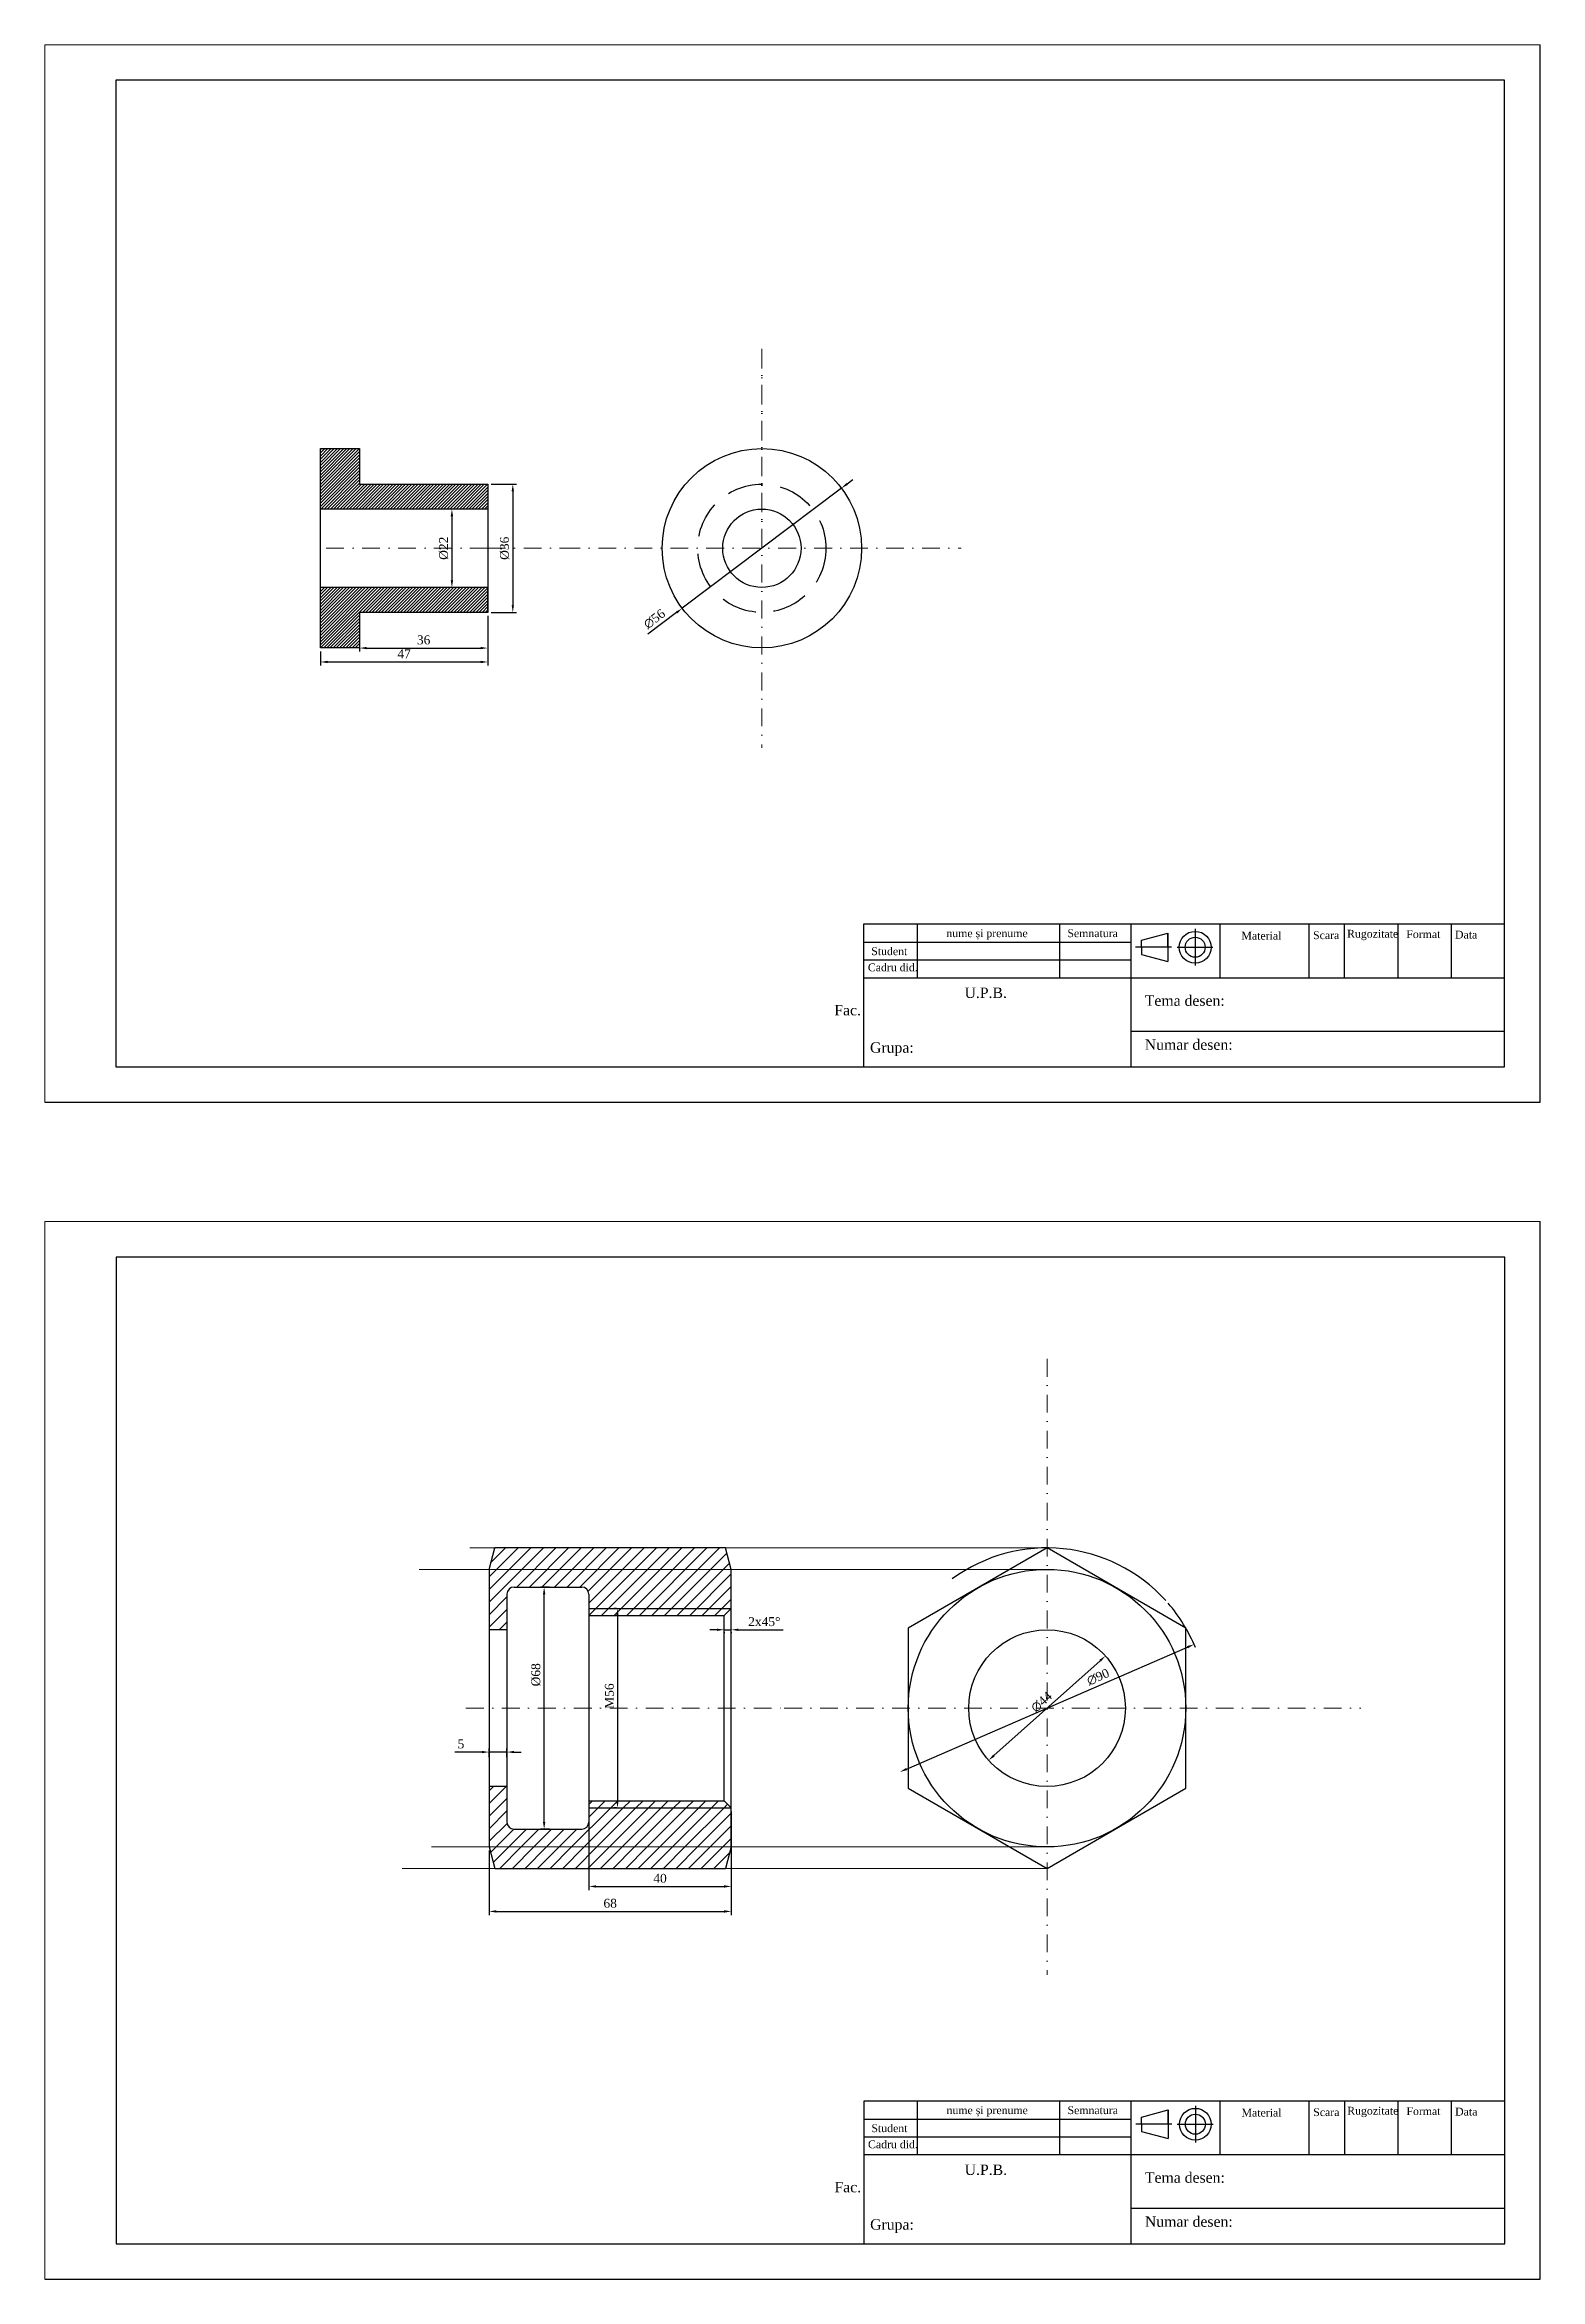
# Model space of a CAD drawing. Header units: millimetres. Extents: x 0 to 1390, y -336 to 297.
# Drawn here: x 0 to 420, y -331 to 297 of the extents above; entities that cross this region are included whole.
import ezdxf

# ---------------------------------------------------------------- set-up
doc = ezdxf.new("R2010")
doc.units = ezdxf.units.MM
doc.header["$LTSCALE"] = 20
doc.header["$MEASUREMENT"] = 0
doc.linetypes.add('DASHDOT2', pattern=[0.5, 0.25, -0.125, 0, -0.125])
doc.linetypes.add('DASHED', pattern=[0.75, 0.5, -0.25])
doc.layers.get('0').update_dxf_attribs({"color": 250})
for name, color, linetype, lineweight in [('AJUTOR', 254, 'Continuous', 0), ('AXE', 5, 'DASHDOT2', 0), ('COTE', 7, 'Continuous', 0), ('GROASE', 250, 'Continuous', 30), ('HASURI', 250, 'Continuous', 0)]:
    doc.layers.add(name, color=color, linetype=linetype, lineweight=lineweight)
for name, color, linetype in [('chenar', 7, 'Continuous'), ('indicator', 7, 'Continuous'), ('Punctata', 200, 'DASHED')]:
    doc.layers.add(name, color=color, linetype=linetype)
doc.styles.get("Standard").update_dxf_attribs({"font": 'times.ttf'})
doc.dimstyles.get("Standard").update_dxf_attribs({"dimscale": 0, "dimtxt": 2.5, "dimasz": 2, "dimexe": 1, "dimexo": 1, "dimgap": 1, "dimtad": 1, "dimdec": 0, "dimzin": 0, "dimdsep": 46, "dimtxsty": 'Standard', "dimcen": 0.09, "dimadec": 0, "dimazin": 0, "dimtfac": 1, "dimtdec": 0, "dimtmove": 0, "dimatfit": 0, "dimfxl": 1, "dimtolj": 1, "dimtzin": 0, "dimarcsym": 0})

msp = doc.modelspace()

# ---------------------------------------------------------------- texts
at = {"layer": 'indicator'}
for s, height, p in [('nume și prenume', 2.1946, (253.24, 46.39)), ('Semnatura', 2.195, (287.22, 46.39)), ('Material', 2.195, (336.09, 45.7)), ('Scara', 2.195, (356.22, 45.84)), ('Rugozitate', 2.195, (365.77, 46.25)), ('Data', 2.195, (396.08, 46)), ('Cadru did.', 2.195, (231.19, 36.8)), ('Student', 2.195, (232.14, 41.33)), ('Tema desen:', 2.9261, (308.96, 27.11)), ('Grupa:', 2.926, (231.79, 13.93)), ('Numar desen:', 2.9261, (308.96, 14.75)), ('nume și prenume', 2.1946, (253.29, -284.12)), ('Semnatura', 2.195, (287.26, -284.12)), ('Rugozitate', 2.195, (365.81, -284.26)), ('Data', 2.195, (396.12, -284.52)), ('Student', 2.195, (232.18, -289.18)), ('Material', 2.195, (336.13, -284.81)), ('Scara', 2.195, (356.26, -284.67)), ('Cadru did.', 2.195, (231.23, -293.71)), ('Tema desen:', 2.9261, (309, -303.4)), ('Grupa:', 2.926, (231.83, -316.58)), ('Numar desen:', 2.9261, (309, -315.76))]:
    msp.add_text(s, height=height, dxfattribs=at).set_placement(p)
for s, width, heights, insert, char_height, attachment_point in [('{\\fTimes New Roman Baltic|b0|i0|c238|p18;F\\fTimes New Roman Baltic|b0|i0|c186|p18;ormat}', 9.3916, [0], (382.4, 48.32), 2.1946, 1), ('{\\fTimes New Roman Baltic|b0|i0|c186|p18;U.P.B.\\P\\pxqj;\\fTimes New Roman Baltic|b0|i0|c238|p18;Fac. \\fTimes New Roman Baltic|b0|i0|c186|p18; }', 85.0556, [24.01], (264.29, 28.3), 2.9261, 5), ('{\\fTimes New Roman Baltic|b0|i0|c238|p18;F\\fTimes New Roman Baltic|b0|i0|c186|p18;ormat}', 9.3916, [0], (382.45, -282.19), 2.1946, 1), ('{\\fTimes New Roman Baltic|b0|i0|c186|p18;U.P.B.\\P\\pxqj;\\fTimes New Roman Baltic|b0|i0|c238|p18;Fac. \\fTimes New Roman Baltic|b0|i0|c186|p18; }', 85.0556, [24.01], (264.33, -302.21), 2.9261, 5)]:
    msp.add_mtext_dynamic_manual_height_columns(s, width=width, gutter_width=25, heights=heights, dxfattribs=dict(at, insert=insert, char_height=char_height, attachment_point=attachment_point))

# ---------------------------------------------------------------- blocks, each defined once
blk = doc.blocks.new('*D24')
at = {"layer": 'Defpoints', "color": 0, "transparency": 16777216}
for p in [(124.43, 173.59), (124.43, 137.59), (131.47, 137.59)]:
    blk.add_point(p, dxfattribs=at)
at = {"layer": 'GROASE', "color": 0, "lineweight": -2, "transparency": 16777216}
for p, q in [((125.43, 173.59), (132.47, 173.59)), ((131.47, 171.59), (131.47, 139.59)), ((125.43, 137.59), (132.47, 137.59))]:
    blk.add_line(p, q, dxfattribs=at)
at = {"layer": 'GROASE', "color": 0, "transparency": 16777216}
for points in [[(131.14, 171.59), (131.8, 171.59), (131.47, 173.59)], [(131.14, 139.59), (131.8, 139.59), (131.47, 137.59)]]:
    blk.add_solid(points, dxfattribs=at)
at = {"layer": 'GROASE', "color": 0, "transparency": 16777216, "insert": (129.16, 155.59), "char_height": 2.5, "attachment_point": 5, "rotation": 90}
blk.add_mtext('\\A1;%%C36', dxfattribs=at)
blk = doc.blocks.new('*D25')
at = {"layer": 'Defpoints', "color": 0, "transparency": 16777216}
for p in [(124.43, 166.59), (114.37, 144.59), (124.43, 144.59)]:
    blk.add_point(p, dxfattribs=at)
at = {"layer": 'GROASE', "color": 0, "lineweight": -2, "transparency": 16777216}
for p, q in [((123.43, 166.59), (113.37, 166.59)), ((114.37, 164.59), (114.37, 146.59)), ((123.43, 144.59), (113.37, 144.59))]:
    blk.add_line(p, q, dxfattribs=at)
at = {"layer": 'GROASE', "color": 0, "transparency": 16777216}
for points in [[(114.03, 164.59), (114.7, 164.59), (114.37, 166.59)], [(114.03, 146.59), (114.7, 146.59), (114.37, 144.59)]]:
    blk.add_solid(points, dxfattribs=at)
at = {"layer": 'GROASE', "color": 0, "transparency": 16777216, "insert": (112.06, 155.59), "char_height": 2.5, "attachment_point": 5, "rotation": 90}
blk.add_mtext('\\A1;%%C22', dxfattribs=at)
blk = doc.blocks.new('*D26')
at = {"layer": 'Defpoints', "color": 0, "transparency": 16777216}
for p in [(77.43, 127.59), (124.43, 127.59), (124.43, 123.66)]:
    blk.add_point(p, dxfattribs=at)
at = {"layer": 'GROASE', "color": 0, "lineweight": -2, "transparency": 16777216}
for p, q in [((77.43, 126.59), (77.43, 122.66)), ((124.43, 126.59), (124.43, 122.66)), ((79.43, 123.66), (122.43, 123.66))]:
    blk.add_line(p, q, dxfattribs=at)
at = {"layer": 'GROASE', "color": 0, "transparency": 16777216}
for points in [[(79.43, 123.99), (79.43, 123.33), (77.43, 123.66)], [(122.43, 123.99), (122.43, 123.33), (124.43, 123.66)]]:
    blk.add_solid(points, dxfattribs=at)
at = {"layer": 'GROASE', "color": 0, "transparency": 16777216, "insert": (100.93, 125.93), "char_height": 2.5, "attachment_point": 5}
blk.add_mtext('\\A1;47', dxfattribs=at)
blk = doc.blocks.new('*D27')
at = {"layer": 'Defpoints', "color": 0, "transparency": 16777216}
for p in [(88.43, 137.59), (124.43, 137.59), (124.43, 127.57)]:
    blk.add_point(p, dxfattribs=at)
at = {"layer": 'GROASE', "color": 0, "lineweight": -2, "transparency": 16777216}
for p, q in [((88.43, 136.59), (88.43, 126.57)), ((124.43, 136.59), (124.43, 126.57)), ((90.43, 127.57), (122.43, 127.57))]:
    blk.add_line(p, q, dxfattribs=at)
at = {"layer": 'GROASE', "color": 0, "transparency": 16777216}
for points in [[(90.43, 127.9), (90.43, 127.23), (88.43, 127.57)], [(122.43, 127.9), (122.43, 127.23), (124.43, 127.57)]]:
    blk.add_solid(points, dxfattribs=at)
at = {"layer": 'GROASE', "color": 0, "transparency": 16777216, "insert": (106.43, 129.84), "char_height": 2.5, "attachment_point": 5}
blk.add_mtext('\\A1;36', dxfattribs=at)
blk = doc.blocks.new('*D28')
at = {"layer": 'Defpoints', "color": 0, "transparency": 16777216}
for p in [(223.78, 172.45), (179.06, 138.74)]:
    blk.add_point(p, dxfattribs=at)
at = {"layer": 'GROASE', "color": 0, "lineweight": -2, "transparency": 16777216}
for p, q in [((223.78, 172.45), (179.06, 138.74)), ((225.37, 173.65), (226.97, 174.86)), ((177.46, 137.53), (169.41, 131.46))]:
    blk.add_line(p, q, dxfattribs=at)
at = {"layer": 'GROASE', "color": 0, "transparency": 16777216}
for points in [[(225.17, 173.92), (225.57, 173.38), (223.78, 172.45)], [(177.26, 137.8), (177.66, 137.27), (179.06, 138.74)]]:
    blk.add_solid(points, dxfattribs=at)
at = {"layer": 'GROASE', "color": 0, "transparency": 16777216, "insert": (171.25, 135.74), "char_height": 2.5, "attachment_point": 5, "rotation": 37.01049}
blk.add_mtext('\\A1;∅56', dxfattribs=at)
blk = doc.blocks.new('*D56')
at = {"layer": 'COTE', "color": 0, "lineweight": -2, "transparency": 16777216}
for p, q in [((124.82, -183.87), (124.82, -181.45)), ((129.82, -183.87), (129.82, -181.45)), ((122.82, -182.45), (115.2, -182.45)), ((129.82, -182.45), (124.82, -182.45)), ((131.82, -182.45), (133.82, -182.45))]:
    blk.add_line(p, q, dxfattribs=at)
at = {"layer": 'COTE', "color": 0, "transparency": 16777216}
for points in [[(122.82, -182.12), (122.82, -182.78), (124.82, -182.45)], [(131.82, -182.12), (131.82, -182.78), (129.82, -182.45)]]:
    blk.add_solid(points, dxfattribs=at)
at = {"layer": 'Defpoints', "color": 0, "transparency": 16777216}
for p in [(124.82, -184.87), (129.82, -182.45), (129.82, -184.87)]:
    blk.add_point(p, dxfattribs=at)
at = {"layer": 'COTE', "color": 0, "transparency": 16777216, "insert": (116.91, -180.18), "char_height": 2.5, "attachment_point": 5}
blk.add_mtext('\\A1;5', dxfattribs=at)
blk = doc.blocks.new('*D57')
at = {"layer": 'COTE', "color": 0, "lineweight": -2, "transparency": 16777216}
for p, q in [((141.82, -136.12), (139.27, -136.12)), ((140.27, -202.12), (140.27, -138.12)), ((141.82, -204.12), (139.27, -204.12))]:
    blk.add_line(p, q, dxfattribs=at)
at = {"layer": 'COTE', "color": 0, "transparency": 16777216}
for points in [[(139.94, -138.12), (140.6, -138.12), (140.27, -136.12)], [(139.94, -202.12), (140.6, -202.12), (140.27, -204.12)]]:
    blk.add_solid(points, dxfattribs=at)
at = {"layer": 'Defpoints', "color": 0, "transparency": 16777216}
for p in [(140.27, -136.12), (142.82, -136.12), (142.82, -204.12)]:
    blk.add_point(p, dxfattribs=at)
at = {"layer": 'COTE', "color": 0, "transparency": 16777216, "insert": (137.97, -160.76), "char_height": 2.5, "attachment_point": 5, "rotation": 90}
blk.add_mtext('\\A1;{\\fTimes New Roman|b0|i0|c186|p18;%%C}68', dxfattribs=at)
blk = doc.blocks.new('*D58')
at = {"layer": 'COTE', "color": 0, "lineweight": -2, "transparency": 16777216}
for p, q in [((160.57, -142.12), (159.87, -142.12)), ((160.87, -144.12), (160.87, -196.12)), ((160.57, -198.12), (159.87, -198.12))]:
    blk.add_line(p, q, dxfattribs=at)
at = {"layer": 'COTE', "color": 0, "transparency": 16777216}
for points in [[(160.54, -144.12), (161.2, -144.12), (160.87, -142.12)], [(160.54, -196.12), (161.2, -196.12), (160.87, -198.12)]]:
    blk.add_solid(points, dxfattribs=at)
at = {"layer": 'Defpoints', "color": 0, "transparency": 16777216}
for p in [(161.57, -142.12), (160.87, -198.12), (161.57, -198.12)]:
    blk.add_point(p, dxfattribs=at)
at = {"layer": 'COTE', "color": 0, "transparency": 16777216, "insert": (158.6, -166.73), "char_height": 2.5, "attachment_point": 5, "rotation": 90}
blk.add_mtext('\\A1;{\\fTimes New Roman|b0|i0|c186|p18;M}56', dxfattribs=at)
blk = doc.blocks.new('*D59')
at = {"layer": 'COTE', "color": 0, "lineweight": -2, "transparency": 16777216}
for p, q in [((188.82, -148.11), (186.82, -148.11)), ((190.82, -148.11), (192.82, -148.11)), ((190.82, -148.81), (190.82, -149.11)), ((192.82, -148.81), (192.82, -149.11)), ((194.82, -148.11), (207.4, -148.11))]:
    blk.add_line(p, q, dxfattribs=at)
at = {"layer": 'COTE', "color": 0, "transparency": 16777216}
for points in [[(188.82, -147.78), (188.82, -148.44), (190.82, -148.11)], [(194.82, -147.78), (194.82, -148.44), (192.82, -148.11)]]:
    blk.add_solid(points, dxfattribs=at)
at = {"layer": 'Defpoints', "color": 0, "transparency": 16777216}
for p in [(190.82, -147.81), (192.82, -147.81), (192.82, -148.11)]:
    blk.add_point(p, dxfattribs=at)
at = {"layer": 'COTE', "color": 0, "transparency": 16777216, "insert": (202.11, -145.84), "char_height": 2.5, "attachment_point": 5}
blk.add_mtext('\\A1;2x45%%D', dxfattribs=at)
blk = doc.blocks.new('*D60')
at = {"layer": 'COTE', "color": 0, "lineweight": -2, "transparency": 16777216}
for p, q in [((152.82, -199.12), (152.82, -221.19)), ((192.82, -199.12), (192.82, -221.19)), ((154.82, -220.19), (190.82, -220.19))]:
    blk.add_line(p, q, dxfattribs=at)
at = {"layer": 'COTE', "color": 0, "transparency": 16777216}
for points in [[(154.82, -219.86), (154.82, -220.52), (152.82, -220.19)], [(190.82, -219.86), (190.82, -220.52), (192.82, -220.19)]]:
    blk.add_solid(points, dxfattribs=at)
at = {"layer": 'Defpoints', "color": 0, "transparency": 16777216}
for p in [(152.82, -198.12), (192.82, -198.12), (192.82, -220.19)]:
    blk.add_point(p, dxfattribs=at)
at = {"layer": 'COTE', "color": 0, "transparency": 16777216, "insert": (172.82, -217.92), "char_height": 2.5, "attachment_point": 5}
blk.add_mtext('\\A1;40', dxfattribs=at)
blk = doc.blocks.new('*D61')
at = {"layer": 'COTE', "color": 0, "lineweight": -2, "transparency": 16777216}
for p, q in [((124.82, -210.09), (124.82, -228.21)), ((192.82, -210.09), (192.82, -228.21)), ((126.82, -227.21), (190.82, -227.21))]:
    blk.add_line(p, q, dxfattribs=at)
at = {"layer": 'COTE', "color": 0, "transparency": 16777216}
for points in [[(126.82, -226.87), (126.82, -227.54), (124.82, -227.21)], [(190.82, -226.87), (190.82, -227.54), (192.82, -227.21)]]:
    blk.add_solid(points, dxfattribs=at)
at = {"layer": 'Defpoints', "color": 0, "transparency": 16777216}
for p in [(124.82, -209.09), (192.82, -209.09), (192.82, -227.21)]:
    blk.add_point(p, dxfattribs=at)
at = {"layer": 'COTE', "color": 0, "transparency": 16777216, "insert": (158.82, -224.93), "char_height": 2.5, "attachment_point": 5}
blk.add_mtext('\\A1;68', dxfattribs=at)
blk = doc.blocks.new('*D62')
at = {"layer": 'COTE', "color": 0, "lineweight": -2, "transparency": 16777216}
blk.add_line((266.59, -183.44), (296.42, -156.8), dxfattribs=at)
at = {"layer": 'COTE', "color": 0, "transparency": 16777216}
for points in [[(296.2, -156.55), (296.64, -157.04), (297.91, -155.46)], [(266.37, -183.19), (266.81, -183.69), (265.1, -184.77)]]:
    blk.add_solid(points, dxfattribs=at)
at = {"layer": 'Defpoints', "color": 0, "transparency": 16777216}
for p in [(297.91, -155.46), (265.1, -184.77)]:
    blk.add_point(p, dxfattribs=at)
at = {"layer": 'COTE', "color": 0, "transparency": 16777216, "insert": (279.97, -168.4), "char_height": 2.5, "attachment_point": 5, "rotation": 41.77045}
blk.add_mtext('\\A1;∅44', dxfattribs=at)
blk = doc.blocks.new('*D63')
at = {"layer": 'COTE', "color": 0, "lineweight": -2, "transparency": 16777216}
blk.add_line((242.05, -187.23), (320.95, -153.01), dxfattribs=at)
blk.add_arc((281.5, -170.12), 45, 22.17222, 40.88071, dxfattribs=at)
at = {"layer": 'COTE', "color": 0, "transparency": 16777216}
for points in [[(320.82, -152.7), (321.09, -153.32), (322.79, -152.21)], [(241.92, -186.92), (242.19, -187.53), (240.22, -188.02)]]:
    blk.add_solid(points, dxfattribs=at)
at = {"layer": 'Defpoints', "color": 0, "transparency": 16777216}
for p in [(322.79, -152.21), (240.22, -188.02)]:
    blk.add_point(p, dxfattribs=at)
at = {"layer": 'COTE', "color": 0, "transparency": 16777216, "insert": (295.85, -161.39), "char_height": 2.5, "attachment_point": 5, "rotation": 23.44546}
blk.add_mtext('\\A1;∅90', dxfattribs=at)

# ---------------------------------------------------------------- dimensions: what is measured, and where the dimension line sits
at = {"layer": 'COTE'}
for base, p1, p2, text, picture, middle in [((140.27, -136.12), (142.82, -204.12), (142.82, -136.12), '{\\fTimes New Roman|b0|i0|c186|p18;%%C}68', '*D57', (140.27, -160.76)), ((160.87, -198.12), (161.57, -142.12), (161.57, -198.12), '{\\fTimes New Roman|b0|i0|c186|p18;M}<>', '*D58', (160.87, -166.73))]:
    dim = msp.add_linear_dim(base=base, p1=p1, p2=p2, angle=90, text=text, dimstyle='Standard', override={"dimscale": 1}, dxfattribs=at)
    dim.commit()
    dim.dimension.update_dxf_attribs({"geometry": picture, "text_midpoint": middle, "dimtype": 160})
for base, p1, p2, text, picture, middle in [((192.82, -148.11), (190.82, -147.81), (192.82, -147.81), '<>x45%%D', '*D59', (202.11, -145.84)), ((192.82, -227.21), (124.82, -209.09), (192.82, -209.09), '68', '*D61', (158.82, -224.93))]:
    dim = msp.add_linear_dim(base=base, p1=p1, p2=p2, text=text, dimstyle='Standard', override={"dimscale": 1}, dxfattribs=at)
    dim.commit()
    dim.dimension.update_dxf_attribs({"geometry": picture, "text_midpoint": middle})
dim = msp.add_diameter_dim_2p(p1=(240.22, -188.02), p2=(322.79, -152.21), dimstyle='Standard', override={"dimscale": 1}, dxfattribs=at)
dim.commit()
dim.dimension.update_dxf_attribs({"geometry": '*D63', "text_midpoint": (296.76, -163.5), "dimtype": 163})
dim = msp.add_diameter_dim_2p(p1=(265.1, -184.77), p2=(297.91, -155.46), dimstyle='Standard', override={"dimscale": 1}, dxfattribs=at)
dim.commit()
dim.dimension.update_dxf_attribs({"geometry": '*D62', "text_midpoint": (279.97, -168.4)})
dim = msp.add_linear_dim(base=(129.82, -182.45), p1=(124.82, -184.87), p2=(129.82, -184.87), dimstyle='Standard', override={"dimscale": 1}, dxfattribs=at)
dim.commit()
dim.dimension.update_dxf_attribs({"geometry": '*D56', "text_midpoint": (116.91, -182.45), "dimtype": 160})
dim = msp.add_linear_dim(base=(192.82, -220.19), p1=(152.82, -198.12), p2=(192.82, -198.12), dimstyle='Standard', override={"dimscale": 1}, dxfattribs=at)
dim.commit()
dim.dimension.update_dxf_attribs({"geometry": '*D60', "text_midpoint": (172.82, -217.92)})
at = {"layer": 'GROASE'}
for base, p1, p2, picture, middle in [((131.47, 137.59), (124.43, 173.59), (124.43, 137.59), '*D24', (129.16, 155.59)), ((114.37, 144.59), (124.43, 166.59), (124.43, 144.59), '*D25', (112.06, 155.59))]:
    dim = msp.add_linear_dim(base=base, p1=p1, p2=p2, angle=90, text='%%C<>', dimstyle='Standard', override={"dimscale": 1}, dxfattribs=at)
    dim.commit()
    dim.dimension.update_dxf_attribs({"geometry": picture, "text_midpoint": middle})
dim = msp.add_diameter_dim_2p(p1=(223.78, 172.45), p2=(179.06, 138.74), dimstyle='Standard', override={"dimscale": 1}, dxfattribs=at)
dim.commit()
dim.dimension.update_dxf_attribs({"geometry": '*D28', "text_midpoint": (172.64, 133.9), "dimtype": 163})
for base, p1, p2, picture, middle in [((124.43, 127.57), (88.43, 137.59), (124.43, 137.59), '*D27', (106.43, 129.84)), ((124.43, 123.66), (77.43, 127.59), (124.43, 127.59), '*D26', (100.93, 125.93))]:
    dim = msp.add_linear_dim(base=base, p1=p1, p2=p2, dimstyle='Standard', override={"dimscale": 1}, dxfattribs=at)
    dim.commit()
    dim.dimension.update_dxf_attribs({"geometry": picture, "text_midpoint": middle})

# ---------------------------------------------------------------- hatches: boundary and pattern name
at = {"layer": 'AXE'}
h = msp.add_hatch(dxfattribs=at)
h.set_pattern_fill('ANSI31', color=256, scale=5)
h.set_pattern_definition([(45, (33.497, -82.55423), (-0.4419417, 0.4419417), [])])
h.paths.add_polyline_path([(88.43, 183.59), (77.43, 183.59), (77.43, 166.59), (124.43, 166.59), (124.43, 173.59), (88.43, 173.59)])
h.paths.add_polyline_path([(124.43, 144.59), (77.43, 144.59), (77.43, 127.59), (88.43, 127.59), (88.43, 137.59), (124.43, 137.59)])
at = {"layer": 'HASURI'}
h = msp.add_hatch(dxfattribs=at)
h.set_pattern_fill('ANSI31', color=256, scale=20)
h.paths.add_polyline_path([(192.82, -131.15), (124.82, -131.15), (124.82, -148.12), (129.82, -148.12), (129.82, -138.12, -0.414214), (131.82, -136.12), (150.82, -136.12, -0.414214), (152.82, -138.12), (152.82, -142.12), (192.82, -142.12)])
h.paths.add_polyline_path([(191.2, -125.12), (126.43, -125.12), (124.82, -131.15), (192.82, -131.15)])
h.paths.add_polyline_path([(192.82, -209.09), (124.82, -209.09), (126.43, -215.12), (191.2, -215.12)])
h.paths.add_polyline_path([(192.82, -142.12), (152.82, -142.12), (152.82, -144.12), (190.82, -144.12)], flags=17)
h.paths.add_polyline_path([(190.82, -196.12), (152.82, -196.12), (152.82, -198.12), (192.82, -198.12)])
h = msp.add_hatch(dxfattribs=at)
h.set_pattern_fill('ANSI31', color=256, scale=20)
h.paths.add_polyline_path([(192.82, -198.12), (152.82, -198.12), (152.82, -202.12, -0.414214), (150.82, -204.12), (131.82, -204.12, -0.414214), (129.82, -202.12), (129.82, -192.12), (124.82, -192.12), (124.82, -209.09), (192.82, -209.09)])

# ---------------------------------------------------------------- linework, layer by layer
for p, q in [((152.82, -142.12), (192.82, -142.12)), ((152.82, -198.12), (192.82, -198.12))]:
    msp.add_line(p, q)
msp.add_arc((281.5, -170.12), 45, 42.15395, 126.22272)
at = {"layer": 'AJUTOR'}
for p, q in [((420, 297), (0, 297)), ((0, 297), (0, 0)), ((420.04, -33.51), (0.04, -33.51)), ((0.04, -33.51), (0.04, -330.51)), ((281.5, -125.12), (119.42, -125.12)), ((281.5, -131.15), (105.21, -131.15)), ((281.5, -209.09), (108.62, -209.09)), ((281.5, -215.12), (100.38, -215.12))]:
    msp.add_line(p, q, dxfattribs=at)
at = {"layer": 'AXE'}
for p, q in [((201.42, 155.59), (201.42, 211.59)), ((201.42, 211.59), (201.42, 99.59)), ((124.43, 155.59), (77.43, 155.59)), ((124.43, 155.59), (145.42, 155.59)), ((145.42, 155.59), (257.42, 155.59)), ((281.5, -72.04), (281.5, -245.03)), ((118.32, -170.12), (207.7, -170.12)), ((207.7, -170.12), (369.63, -170.12))]:
    msp.add_line(p, q, dxfattribs=at)
at = {"layer": 'chenar'}
for p, q in [((420, 0), (420, 297)), ((0, 0), (420, 0)), ((420.04, -330.51), (420.04, -33.51)), ((0.04, -330.51), (420.04, -330.51))]:
    msp.add_line(p, q, dxfattribs=at)
at = {"layer": 'chenar', "lineweight": 30}
for p, q in [((410, 287), (20, 287)), ((20, 287), (20, 10)), ((410, 10), (410, 287)), ((20, 10), (410, 10)), ((410.04, -43.51), (20.04, -43.51)), ((20.04, -43.51), (20.04, -320.51)), ((410.04, -320.51), (410.04, -43.51)), ((20.04, -320.51), (410.04, -320.51))]:
    msp.add_line(p, q, dxfattribs=at)
at = {"layer": 'GROASE'}
for p, q in [((77.43, 183.59), (88.43, 183.59)), ((77.43, 127.59), (77.43, 183.59)), ((88.43, 183.59), (88.43, 173.59)), ((88.43, 173.59), (124.43, 173.59)), ((124.43, 173.59), (124.43, 137.59)), ((124.43, 173.59), (124.43, 166.59)), ((124.43, 173.59), (124.43, 137.59)), ((124.43, 166.59), (77.43, 166.59)), ((124.43, 144.59), (77.43, 144.59)), ((124.43, 137.59), (124.43, 144.59)), ((124.43, 137.59), (88.43, 137.59)), ((88.43, 137.59), (88.43, 127.59)), ((88.43, 127.59), (77.43, 127.59)), ((124.82, -131.15), (126.43, -125.12)), ((191.2, -125.12), (126.43, -125.12)), ((192.82, -131.15), (191.2, -125.12)), ((124.82, -131.15), (124.82, -209.09)), ((192.82, -209.09), (192.82, -131.15)), ((131.82, -136.12), (150.82, -136.12)), ((262.45, -136.12), (262.46, -136.12)), ((300.55, -136.12), (300.56, -136.12)), ((129.82, -138.12), (129.82, -202.12)), ((152.82, -138.12), (152.82, -202.12)), ((152.82, -144.12), (190.82, -144.12)), ((190.82, -144.12), (192.82, -142.12)), ((190.82, -196.12), (190.82, -144.12)), ((129.82, -148.12), (124.82, -148.12)), ((129.82, -192.12), (124.82, -192.12)), ((152.82, -196.12), (190.82, -196.12)), ((190.82, -196.12), (192.82, -198.12)), ((131.82, -204.12), (150.82, -204.12)), ((262.45, -204.12), (262.46, -204.12)), ((300.55, -204.12), (300.56, -204.12)), ((124.82, -209.09), (126.43, -215.12)), ((192.82, -209.09), (191.2, -215.12)), ((126.43, -215.12), (191.2, -215.12))]:
    msp.add_line(p, q, dxfattribs=at)
msp.add_lwpolyline([(242.53, -192.62), (281.5, -215.12), (320.48, -192.62), (320.48, -147.62), (281.5, -125.12), (242.53, -147.62)], close=True, dxfattribs=at)
for centre, radius in [((201.42, 155.59), 28), ((201.42, 155.59), 11), ((281.5, -170.12), 38.97), ((281.5, -170.12), 22)]:
    msp.add_circle(centre, radius, dxfattribs=at)
for centre, start, end in [((131.82, -138.12), 90, 180), ((150.82, -138.12), 0, 90), ((131.82, -202.12), 180, 270), ((150.82, -202.12), 270, 0)]:
    msp.add_arc(centre, 2, start, end, dxfattribs=at)
at = {"layer": 'indicator', "lineweight": 30}
for p, q in [((410, 50), (230, 50)), ((230, 50), (230, 10)), ((305, 50), (305, 10)), ((410, 10), (410, 50)), ((230, 35), (410, 35)), ((305, 20), (410, 20)), ((225, 10), (410, 10)), ((410.04, -280.51), (230.04, -280.51)), ((230.04, -280.51), (230.04, -320.51)), ((305.04, -280.51), (305.04, -320.51)), ((410.04, -320.51), (410.04, -280.51)), ((230.04, -295.51), (410.04, -295.51)), ((305.04, -310.51), (410.04, -310.51)), ((225.04, -320.51), (410.04, -320.51))]:
    msp.add_line(p, q, dxfattribs=at)
at = {"layer": 'indicator'}
for p, q in [((230, 45), (305, 45)), ((245, 50), (245, 35)), ((285, 50), (285, 35)), ((308.02, 45.55), (315.46, 47.55)), ((308.02, 43.55), (308.02, 45.55)), ((315.46, 43.55), (315.46, 47.55)), ((315.46, 47.55), (315.46, 39.55)), ((323.11, 48.7), (323.11, 38.4)), ((330, 50), (330, 35)), ((355, 50), (355, 35)), ((365, 50), (365, 35)), ((380, 50), (380, 35)), ((395, 50), (395, 35)), ((230, 40), (305, 40)), ((316.48, 43.55), (306.36, 43.55)), ((308.02, 43.55), (308.02, 41.55)), ((308.02, 41.55), (315.46, 39.55)), ((318.01, 43.55), (328.08, 43.55)), ((245.04, -280.51), (245.04, -295.51)), ((285.04, -280.51), (285.04, -295.51)), ((323.16, -281.82), (323.16, -292.11)), ((330.04, -280.51), (330.04, -295.51)), ((355.04, -280.51), (355.04, -295.51)), ((365.04, -280.51), (365.04, -295.51)), ((380.04, -280.51), (380.04, -295.51)), ((395.04, -280.51), (395.04, -295.51)), ((230.04, -285.51), (305.04, -285.51)), ((316.52, -286.96), (306.41, -286.96)), ((308.07, -284.96), (315.5, -282.96)), ((308.07, -286.96), (308.07, -284.96)), ((308.07, -286.96), (308.07, -288.96)), ((315.5, -286.96), (315.5, -282.96)), ((315.5, -282.96), (315.5, -290.96)), ((318.05, -286.96), (328.13, -286.96)), ((230.04, -290.51), (305.04, -290.51)), ((308.07, -288.96), (315.5, -290.96))]:
    msp.add_line(p, q, dxfattribs=at)
for centre, radius in [((323.11, 43.55), 4.46), ((323.11, 43.55), 2.81), ((323.16, -286.96), 4.46), ((323.16, -286.96), 2.81)]:
    msp.add_circle(centre, radius, dxfattribs=at)
at = {"layer": 'Punctata'}
msp.add_circle((201.42, 155.59), 18, dxfattribs=at)

msp.set_redraw_order([(e.dxf.handle, doc.entitydb.next_handle()) for e in msp.query("TEXT MTEXT ATTDEF DIMENSION ARC_DIMENSION")])  # texts and dimensions are drawn at this point

doc.saveas('drawing.dxf')
